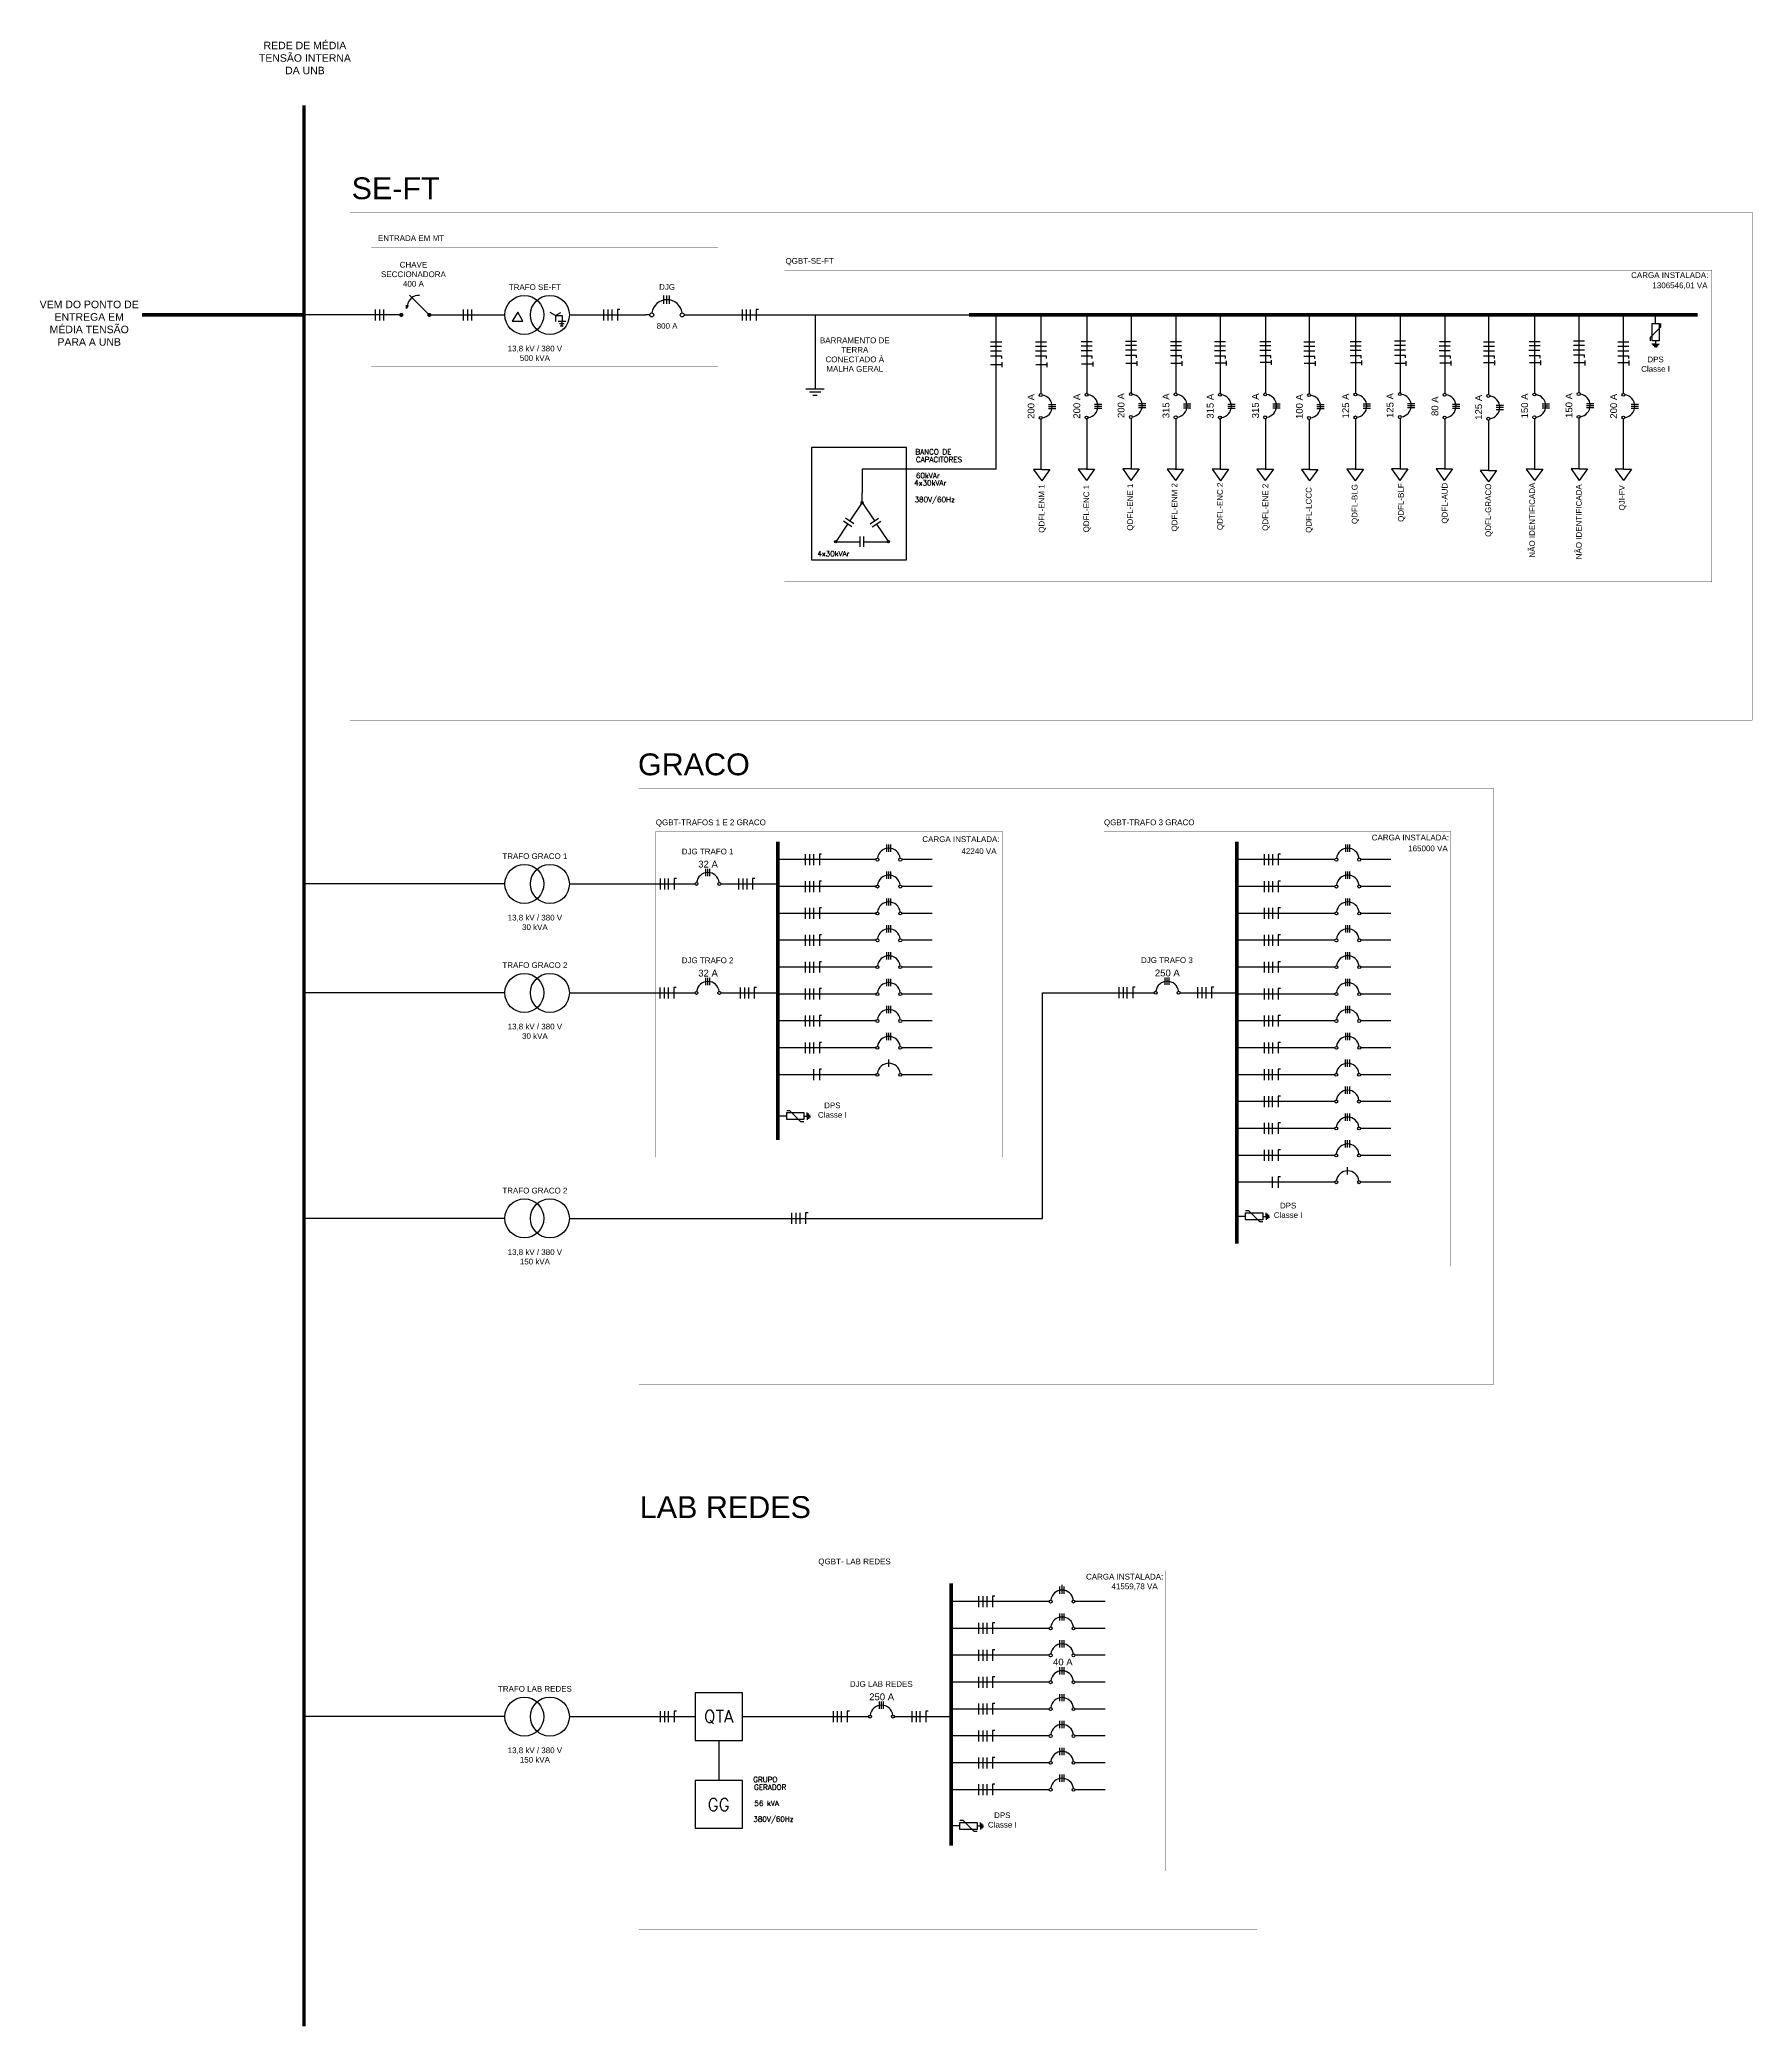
# Model space of a CAD drawing. Header units: millimetres. Extents: x 700 to 1754, y 408 to 936.
# Drawn here: x 699.8 to 1082.1, y 491.9 to 935.7 of the extents above; entities that cross this region are included whole.
import ezdxf
from ezdxf.enums import TextEntityAlignment as Align

# ---------------------------------------------------------------- set-up
doc = ezdxf.new("R2010")
doc.units = ezdxf.units.MM
doc.linetypes.add('ACAD_ISO03W100', pattern=[30, 12, -18])
for name, color, linetype in [('A-01', 1, 'Continuous'), ('A-03', 3, 'Continuous'), ('ARA_DISPOSITIVOS', 5, 'Continuous'), ('ARA_LEGENDA', 7, 'Continuous'), ('EQUIPAMENTOS', 4, 'Continuous'), ('GSP_Arq_TEXTO', 7, 'Continuous'), ('GSP_URB_TEXTO GERAL', 7, 'Continuous'), ('IE_TEXTO', 2, 'Continuous'), ('S16', 2, 'Continuous'), ('SIMBOLO', 3, 'Continuous'), ('TEXTO', 1, 'Continuous'), ('TXT', 2, 'Continuous'), ('UNIFILAR', 3, 'Continuous'), ('VAI AO CTA', 7, 'Continuous')]:
    doc.layers.add(name, color=color, linetype=linetype)
doc.layers.add('BARRAMENTO', color=1, linetype='Continuous', lineweight=30)
doc.styles.add('ARA_TITULO_1', font='arial.ttf', dxfattribs={"height": 4})
doc.styles.add('ARIAL', font='arial.ttf')
doc.styles.add('ROMANS', font='arial.ttf')
doc.styles.add('S16', font='SIMPLEX.SHX', dxfattribs={"height": 0.16})

# ---------------------------------------------------------------- blocks, each defined once
blk = doc.blocks.new('DISJ-TRIP')
at = {"layer": 'A-01', "color": 2}
for p, q in [((0.705, -0.746), (0.985, -0.746)), ((0.705, -0.855), (0.985, -0.855)), ((0.705, -0.947), (0.985, -0.947))]:
    blk.add_line(p, q, dxfattribs=at)
at = {"layer": 'UNIFILAR'}
for p, q in [((0.32, -0.262), (0.32, -0.13)), ((0.32, -1.447), (0.32, -1.53))]:
    blk.add_line(p, q, dxfattribs=at)
for centre in [(0.32, -0.33), (0.32, -1.38)]:
    blk.add_circle(centre, 0.0673, dxfattribs=at)
blk.add_arc((0.32, -0.855), 0.525, 277.34976, 82.65024, dxfattribs=at)
at = {"layer": 'TXT', "style": 'ROMANS', "flags": 4}
blk.add_attdef('AMPS', text='', height=0.252, dxfattribs=at).set_placement((1.068, -0.855), align=Align.MIDDLE_LEFT)
blk = doc.blocks.new('DISJ TRIF')
at = {"layer": 'A-03', "color": 2}
for p, q in [((0.217, 0.418), (0.421, 0.418)), ((0.217, 0.36), (0.421, 0.36)), ((0.217, 0.302), (0.421, 0.302))]:
    blk.add_line(p, q, dxfattribs=at)
at = {"layer": 'EQUIPAMENTOS', "color": 2}
for centre in [(0, 0.679), (0, 0.041)]:
    blk.add_circle(centre, 0.0409, dxfattribs=at)
at = {"layer": 'EQUIPAMENTOS', "color": 4}
blk.add_arc((0, 0.36), 0.319, 277.3498, 82.6502, dxfattribs=at)
blk = doc.blocks.new('dps')
at = {"layer": 'ARA_DISPOSITIVOS'}
for p, q in [((9.6, -5.6), (9.6, 0)), ((9.6, -5.6), (-9.4, -24.7)), ((-9.4, -24.7), (-9.4, -30.8))]:
    blk.add_line(p, q, dxfattribs=at)
blk.add_lwpolyline([(-6.1, 0), (6.4, 0), (6.4, -30.8), (-6.1, -30.8)], close=True, dxfattribs=at)

msp = doc.modelspace()

# ---------------------------------------------------------------- hatches: boundary and pattern name
at = {"layer": 'BARRAMENTO'}
h = msp.add_hatch(color=256, dxfattribs=at)
h.dxf.hatch_style = 1
h.paths.add_polyline_path([(781.71, 875.71), (781.69, 876.51), (781.9, 876.46), (782.11, 876.41)])
at = {"layer": 'SIMBOLO'}
for points in [[(883.14, 832.4, 1), (883.61, 832.4, 1)], [(877.26, 823.69, 1), (877.74, 823.69, 1)], [(889.01, 823.69, 1), (889.49, 823.69, 1)]]:
    msp.add_hatch(color=256, dxfattribs=at).paths.add_polyline_path(points)

# ---------------------------------------------------------------- linework, layer by layer
for points in [[(923.48, 839.83), (921.65, 839.83)], [(921.65, 839.83), (923.48, 837.26)], [(923.48, 839.83), (925.32, 839.83)], [(925.32, 839.83), (923.48, 837.26)], [(933.44, 839.88), (931.61, 839.88)], [(931.61, 839.88), (933.44, 837.31)], [(933.44, 839.88), (935.27, 839.88)], [(935.27, 839.88), (933.44, 837.31)], [(943.39, 839.94), (941.56, 839.94)], [(941.56, 839.94), (943.39, 837.37)], [(943.39, 839.94), (945.22, 839.94)], [(945.22, 839.94), (943.39, 837.37)], [(953.31, 839.9), (951.47, 839.9)], [(951.47, 839.9), (953.31, 837.33)], [(953.31, 839.9), (955.14, 839.9)], [(955.14, 839.9), (953.31, 837.33)], [(963.37, 839.84), (961.53, 839.84)], [(961.53, 839.84), (963.37, 837.27)], [(963.37, 839.84), (965.2, 839.84)], [(965.2, 839.84), (963.37, 837.27)], [(973.36, 839.91), (971.52, 839.91)], [(971.52, 839.91), (973.36, 837.34)], [(973.36, 839.91), (975.19, 839.91)], [(975.19, 839.91), (973.36, 837.34)], [(983.26, 839.82), (981.43, 839.82)], [(981.43, 839.82), (983.26, 837.25)], [(983.26, 839.82), (985.09, 839.82)], [(985.09, 839.82), (983.26, 837.25)], [(993.44, 839.84), (991.6, 839.84)], [(991.6, 839.84), (993.44, 837.27)], [(993.44, 839.84), (995.27, 839.84)], [(995.27, 839.84), (993.44, 837.27)], [(1003.38, 839.93), (1001.55, 839.93)], [(1001.55, 839.93), (1003.38, 837.36)], [(1003.38, 839.93), (1005.21, 839.93)], [(1005.21, 839.93), (1003.38, 837.36)], [(1013.33, 839.93), (1011.5, 839.93)], [(1011.5, 839.93), (1013.33, 837.36)], [(1013.33, 839.93), (1015.16, 839.93)], [(1015.16, 839.93), (1013.33, 837.36)], [(1023.18, 839.58), (1021.35, 839.58)], [(1021.35, 839.58), (1023.18, 837.01)], [(1023.18, 839.58), (1025.01, 839.58)], [(1025.01, 839.58), (1023.18, 837.01)], [(1033.45, 839.9), (1031.62, 839.9)], [(1031.62, 839.9), (1033.45, 837.33)], [(1033.45, 839.9), (1035.29, 839.9)], [(1035.29, 839.9), (1033.45, 837.33)], [(1043.45, 839.92), (1041.62, 839.92)], [(1041.62, 839.92), (1043.45, 837.35)], [(1043.45, 839.92), (1045.28, 839.92)], [(1045.28, 839.92), (1043.45, 837.35)], [(1053.31, 839.9), (1051.47, 839.9)], [(1051.47, 839.9), (1053.31, 837.33)], [(1053.31, 839.9), (1055.14, 839.9)], [(1055.14, 839.9), (1053.31, 837.33)], [(928.03, 590.51), (928.03, 590.9)]]:
    msp.add_lwpolyline(points)
at = {"layer": 'A-03', "color": 2}
for p, q in [((889.36, 706.46), (889.36, 708.09)), ((991.76, 682.46), (991.76, 684.09))]:
    msp.add_line(p, q, dxfattribs=at)
at = {"layer": 'ARA_LEGENDA', "color": 2, "linetype": 'ACAD_ISO03W100', "ltscale": 0.25, "const_width": 0.0375}
for points in [[(1082.05, 783.87), (769.1, 783.87), (769.1, 897.23), (1082.05, 897.23)], [(1024.32, 635.58), (833.51, 635.58), (833.51, 768.66), (1024.32, 768.66)], [(971.6, 513.87), (833.51, 513.87), (833.51, 602.89), (971.6, 602.89)]]:
    msp.add_lwpolyline(points, close=True, dxfattribs=at)
at = {"layer": 'ARA_LEGENDA', "color": 7, "linetype": 'ACAD_ISO03W100', "ltscale": 0.25, "const_width": 0.0375}
for points in [[(851.23, 862.87), (773.83, 862.87), (773.83, 889.35), (851.23, 889.35)], [(1073.06, 814.74), (866.04, 814.74), (866.04, 884.3), (1073.06, 884.3)], [(914.74, 686.3), (837.34, 686.3), (837.34, 759.02), (914.74, 759.02)], [(1014.78, 661.95), (937.38, 661.95), (937.38, 759.02), (1014.78, 759.02)], [(951.02, 527), (873.61, 527), (873.61, 594.05), (951.02, 594.05)]]:
    msp.add_lwpolyline(points, close=True, dxfattribs=at)
at = {"layer": 'BARRAMENTO'}
for p, q in [((781.71, 875.71), (781.69, 876.51)), ((781.71, 875.71), (782.11, 876.41)), ((786.79, 874.3), (782.37, 878.72)), ((913.31, 839.9), (913.31, 874.3)), ((943.49, 856.93), (943.49, 874.31)), ((1003.54, 856.94), (1003.54, 874.32)), ((1043.46, 856.96), (1043.46, 874.34)), ((1053.31, 856.8), (1053.31, 874.3)), ((923.39, 856.73), (923.39, 874.12)), ((933.62, 856.79), (933.62, 874.17)), ((953.51, 856.86), (953.51, 874.24)), ((963.39, 856.79), (963.39, 874.17)), ((973.48, 856.86), (973.48, 874.24)), ((983.28, 856.72), (983.28, 874.1)), ((993.62, 856.84), (993.62, 874.23)), ((1013.54, 856.8), (1013.54, 874.18)), ((1023.29, 856.55), (1023.29, 873.93)), ((1033.56, 856.86), (1033.56, 874.24)), ((923.39, 839.82), (923.39, 850.97)), ((933.61, 839.87), (933.61, 851.03)), ((943.49, 840.01), (943.49, 851.17)), ((953.51, 839.94), (953.51, 851.1)), ((963.38, 839.87), (963.38, 851.03)), ((973.48, 839.94), (973.48, 851.1)), ((983.28, 839.8), (983.28, 850.96)), ((993.62, 839.93), (993.62, 851.08)), ((1003.53, 840.02), (1003.53, 851.18)), ((1013.54, 839.88), (1013.54, 851.04)), ((1023.28, 839.63), (1023.28, 850.78)), ((1033.56, 839.94), (1033.56, 851.1)), ((1043.46, 840.04), (1043.46, 851.2)), ((1053.31, 839.9), (1053.31, 851.05)), ((886.48, 752.72), (864.6, 752.72)), ((899, 752.72), (892.24, 752.72)), ((988.91, 752.72), (967.03, 752.72)), ((1001.43, 752.72), (994.67, 752.72)), ((886.48, 746.72), (864.6, 746.72)), ((899, 746.72), (892.24, 746.72)), ((988.91, 746.72), (967.03, 746.72)), ((1001.43, 746.72), (994.67, 746.72)), ((886.48, 740.72), (864.6, 740.72)), ((899, 740.72), (892.24, 740.72)), ((988.91, 740.72), (967.03, 740.72)), ((1001.43, 740.72), (994.67, 740.72)), ((886.48, 734.72), (864.6, 734.72)), ((899, 734.72), (892.24, 734.72)), ((988.91, 734.72), (967.03, 734.72)), ((1001.43, 734.72), (994.67, 734.72)), ((886.48, 728.72), (864.6, 728.72)), ((899, 728.72), (892.24, 728.72)), ((988.91, 728.72), (967.03, 728.72)), ((1001.43, 728.72), (994.67, 728.72)), ((886.48, 722.72), (864.6, 722.72)), ((899, 722.72), (892.24, 722.72)), ((988.91, 722.72), (967.03, 722.72)), ((1001.43, 722.72), (994.67, 722.72)), ((886.48, 716.72), (864.6, 716.72)), ((899, 716.72), (892.24, 716.72)), ((988.91, 716.72), (967.03, 716.72)), ((1001.43, 716.72), (994.67, 716.72)), ((886.48, 710.72), (864.6, 710.72)), ((899, 710.72), (892.24, 710.72)), ((988.91, 710.72), (967.03, 710.72)), ((1001.43, 710.72), (994.67, 710.72)), ((886.48, 704.72), (864.6, 704.72)), ((899, 704.72), (892.24, 704.72)), ((988.88, 704.72), (967, 704.72)), ((1001.4, 704.72), (994.64, 704.72)), ((988.88, 698.72), (967, 698.72)), ((1001.4, 698.72), (994.64, 698.72)), ((988.88, 692.72), (967, 692.72)), ((1001.4, 692.72), (994.64, 692.72)), ((988.88, 686.72), (967, 686.72)), ((1001.4, 686.72), (994.64, 686.72)), ((988.88, 680.72), (967, 680.72)), ((1001.4, 680.72), (994.64, 680.72)), ((925.15, 587.14), (903.27, 587.14)), ((937.67, 587.14), (930.9, 587.14)), ((925.15, 581.14), (903.27, 581.14)), ((937.67, 581.14), (930.9, 581.14)), ((925.15, 575.14), (903.27, 575.14)), ((937.67, 575.14), (930.9, 575.14)), ((925.15, 569.14), (903.27, 569.14)), ((937.67, 569.14), (930.9, 569.14)), ((925.15, 563.14), (903.27, 563.14)), ((937.67, 563.14), (930.9, 563.14)), ((925.15, 557.14), (903.27, 557.14)), ((937.67, 557.14), (930.9, 557.14)), ((925.15, 551.14), (903.27, 551.14)), ((937.67, 551.14), (930.9, 551.14)), ((925.15, 545.14), (903.27, 545.14)), ((937.67, 545.14), (930.9, 545.14))]:
    msp.add_line(p, q, dxfattribs=at)
at = {"layer": 'BARRAMENTO', "color": 1, "ltscale": 200}
for p, q in [((1060.49, 872.35), (1060.49, 874.3)), ((866.55, 695.48), (864.6, 695.48)), ((968.98, 673.11), (967.03, 673.11)), ((905.21, 537.05), (903.27, 537.05))]:
    msp.add_line(p, q, dxfattribs=at)
at = {"layer": 'BARRAMENTO', "color": 3, "ltscale": 200}
for p, q in [((1060.49, 867.79), (1059.68, 867.79)), ((1060.49, 867.47), (1059.91, 867.47)), ((1060.49, 867.2), (1060.17, 867.2)), ((1060.49, 868.5), (1060.49, 867.79)), ((1060.49, 867.79), (1061.29, 867.79)), ((1060.49, 867.47), (1061.07, 867.47)), ((1060.49, 867.2), (1060.81, 867.2)), ((870.39, 695.48), (871.11, 695.48)), ((871.11, 695.48), (871.11, 696.29)), ((871.11, 695.48), (871.11, 694.68)), ((871.43, 695.48), (871.43, 696.06)), ((871.43, 695.48), (871.43, 694.9)), ((871.7, 695.48), (871.7, 695.8)), ((871.7, 695.48), (871.7, 695.16)), ((972.83, 673.11), (973.55, 673.11)), ((973.55, 673.11), (973.55, 673.91)), ((973.55, 673.11), (973.55, 672.3)), ((973.86, 673.11), (973.86, 673.69)), ((973.86, 673.11), (973.86, 672.53)), ((974.14, 673.11), (974.14, 673.43)), ((974.14, 673.11), (974.14, 672.79)), ((909.06, 537.05), (909.78, 537.05)), ((909.78, 537.05), (909.78, 537.86)), ((909.78, 537.05), (909.78, 536.25)), ((910.09, 537.05), (910.09, 537.63)), ((910.09, 537.05), (910.09, 536.47)), ((910.37, 537.05), (910.37, 537.37)), ((910.37, 537.05), (910.37, 536.73))]:
    msp.add_line(p, q, dxfattribs=at)
at = {"layer": 'BARRAMENTO', "lineweight": 40, "const_width": 0.8}
for points in [[(758.82, 492.31), (758.82, 921.09)], [(722.64, 874.3), (758.82, 874.3)], [(907.27, 874.3), (1069.86, 874.3)], [(864.6, 690.16), (864.6, 756.73)], [(967.03, 667.05), (967.03, 756.77)], [(903.27, 532.68), (903.27, 591.18)]]:
    msp.add_lwpolyline(points, dxfattribs=at)
at = {"layer": 'BARRAMENTO'}
for points in [[(780.77, 874.3), (758.82, 874.3)], [(786.56, 874.3), (803.64, 874.3)], [(818.05, 874.3), (835.14, 874.3)], [(844.21, 874.3), (907.27, 874.3)], [(872.89, 874.3), (872.89, 857.84)], [(913.31, 839.9), (883.38, 839.9)], [(883.38, 839.9), (883.38, 834.6)], [(803.64, 747.3), (758.82, 747.3)], [(818.05, 747.3), (846.1, 747.3)], [(851.85, 747.3), (864.6, 747.3)], [(803.64, 722.98), (758.82, 722.98)], [(818.05, 722.98), (846.1, 722.98)], [(851.85, 722.98), (864.6, 722.98)], [(923.62, 672.65), (923.62, 723.02), (948.61, 723.02)], [(954.37, 723.02), (967.03, 723.02)], [(803.64, 672.65), (758.82, 672.65)], [(818.05, 672.65), (923.62, 672.65)], [(803.64, 561.46), (758.82, 561.46)], [(818.05, 561.46), (846.1, 561.46)], [(856.7, 561.46), (884.84, 561.46)], [(890.6, 561.46), (903.27, 561.46)], [(851.4, 556.12), (851.4, 547.22)]]:
    msp.add_lwpolyline(points, dxfattribs=at)
at = {"layer": 'BARRAMENTO', "color": 3}
for points in [[(870.86, 857.84), (874.92, 857.84)], [(871.62, 857.1), (874.16, 857.1)], [(872.39, 856.36), (873.39, 856.36)]]:
    msp.add_lwpolyline(points, dxfattribs=at)
at = {"layer": 'EQUIPAMENTOS', "color": 4}
for points in [[(893.31, 844.71), (872.1, 844.71), (872.1, 819.62), (893.31, 819.62)], [(856.7, 566.79), (846.1, 566.79), (846.1, 556.12), (856.7, 556.12)], [(856.7, 547.22), (846.1, 547.22), (846.1, 536.55), (856.7, 536.55)]]:
    msp.add_lwpolyline(points, close=True, dxfattribs=at)
at = {"layer": 'EQUIPAMENTOS', "color": 2}
for centre in [(886.81, 704.72), (891.91, 704.72), (989.21, 680.72), (994.31, 680.72)]:
    msp.add_circle(centre, 0.327, dxfattribs=at)
at = {"layer": 'EQUIPAMENTOS', "color": 4}
for centre in [(889.36, 704.72), (991.76, 680.72)]:
    msp.add_arc(centre, 2.55, 7.3498, 172.6502, dxfattribs=at)
at = {"layer": 'GSP_URB_TEXTO GERAL', "color": 1}
for p, q in [((814.98, 874.16), (813.79, 874.85)), ((814.98, 874.16), (816.16, 874.85)), ((814.98, 874.16), (814.98, 872.8)), ((814.98, 874.16), (816.41, 874.16)), ((815.51, 872.92), (817.29, 872.91)), ((815.82, 872.37), (816.85, 872.36)), ((816.02, 871.84), (816.68, 871.84)), ((816.41, 874.16), (816.4, 871.85))]:
    msp.add_line(p, q, dxfattribs=at)
msp.add_lwpolyline([(805.31, 872.92), (807.68, 872.88), (806.53, 874.95), (805.31, 872.92)], dxfattribs=at)
for centre in [(807.99, 874.3), (813.7, 874.3), (807.99, 747.3), (813.7, 747.3), (807.99, 722.98), (813.7, 722.98), (807.99, 672.65), (813.7, 672.65), (807.99, 561.46), (813.7, 561.46)]:
    msp.add_circle(centre, 4.35, dxfattribs=at)
at = {"layer": 'IE_TEXTO', "color": 1, "const_width": 0.465}
for points in [[(780.54, 874.53, 1), (780.54, 874.07, 1)], [(786.79, 874.53, 1), (786.79, 874.07, 1)]]:
    msp.add_lwpolyline(points, format="xyb", close=True, dxfattribs=at)
at = {"layer": 'SIMBOLO'}
for p, q in [((883.38, 832.64), (883.38, 834.6)), ((883.38, 832.4), (880.63, 828.33)), ((883.38, 832.4), (886.12, 828.33)), ((880.16, 827.63), (877.5, 823.69)), ((886.59, 827.63), (889.25, 823.69)), ((877.5, 823.69), (882.93, 823.69)), ((883.77, 823.69), (889.25, 823.69))]:
    msp.add_line(p, q, dxfattribs=at)
for centre in [(883.38, 832.4), (877.5, 823.69), (889.25, 823.69)]:
    msp.add_circle(centre, 0.239, dxfattribs=at)
at = {"layer": 'TEXTO'}
msp.add_arc((784.37, 876.15), 2.49, 84.0734, 172.8043, dxfattribs=at)
at = {"layer": 'UNIFILAR', "color": 5}
for p, q in [((881.1, 827), (879.23, 828.26)), ((881.57, 827.7), (879.7, 828.96)), ((885.18, 827.7), (887.06, 828.96)), ((885.65, 827), (887.53, 828.26)), ((882.93, 822.56), (882.93, 824.82)), ((883.77, 822.56), (883.77, 824.82))]:
    msp.add_line(p, q, dxfattribs=at)
at = {"layer": 'VAI AO CTA', "color": 1}
for p, q in [((774.69, 875.53), (774.69, 873.07)), ((775.64, 875.52), (775.64, 873.06)), ((776.6, 873.06), (776.6, 875.52)), ((794.36, 875.53), (794.36, 873.07)), ((795.32, 875.52), (795.32, 873.06)), ((796.27, 873.06), (796.27, 875.52)), ((825.65, 875.53), (825.65, 873.07)), ((826.61, 875.52), (826.61, 873.06)), ((827.57, 873.06), (827.57, 875.52)), ((856.58, 875.53), (856.58, 873.07)), ((857.54, 875.52), (857.54, 873.06)), ((858.5, 873.06), (858.5, 875.52)), ((914.53, 867.25), (912.07, 867.25)), ((912.07, 866.29), (914.53, 866.29)), ((914.54, 868.2), (912.08, 868.2)), ((924.53, 867.25), (922.07, 867.25)), ((922.07, 866.29), (924.53, 866.29)), ((924.54, 868.2), (922.08, 868.2)), ((932.29, 866.34), (934.75, 866.34)), ((934.76, 868.26), (932.3, 868.26)), ((934.75, 867.3), (932.3, 867.3)), ((944.63, 867.44), (942.17, 867.44)), ((942.17, 866.49), (944.63, 866.49)), ((944.64, 868.4), (942.18, 868.4)), ((954.65, 867.37), (952.19, 867.37)), ((952.19, 866.42), (954.65, 866.42)), ((954.66, 868.33), (952.2, 868.33)), ((962.06, 866.34), (964.52, 866.34)), ((964.53, 868.26), (962.07, 868.26)), ((964.53, 867.3), (962.07, 867.3)), ((972.15, 866.42), (974.61, 866.42)), ((974.62, 868.33), (972.16, 868.33)), ((974.62, 867.37), (972.16, 867.37)), ((984.42, 867.23), (981.96, 867.23)), ((981.96, 866.27), (984.42, 866.27)), ((984.43, 868.19), (981.97, 868.19)), ((994.76, 867.36), (992.3, 867.36)), ((992.3, 866.4), (994.76, 866.4)), ((994.77, 868.31), (992.31, 868.31)), ((1002.21, 866.49), (1004.67, 866.49)), ((1004.68, 868.41), (1002.22, 868.41)), ((1004.68, 867.45), (1002.22, 867.45)), ((1014.68, 867.31), (1012.22, 867.31)), ((1012.22, 866.35), (1014.68, 866.35)), ((1014.69, 868.27), (1012.23, 868.27)), ((1024.53, 867.25), (1022.07, 867.25)), ((1022.07, 866.29), (1024.53, 866.29)), ((1024.54, 868.2), (1022.08, 868.2)), ((1032.23, 866.41), (1034.69, 866.41)), ((1034.7, 868.33), (1032.24, 868.33)), ((1034.7, 867.37), (1032.24, 867.37)), ((1042.13, 866.51), (1044.59, 866.51)), ((1044.6, 868.43), (1042.14, 868.43)), ((1044.6, 867.47), (1042.14, 867.47)), ((1054.53, 867.25), (1052.07, 867.25)), ((1052.07, 866.29), (1054.53, 866.29)), ((1054.54, 868.2), (1052.08, 868.2)), ((870.7, 753.95), (870.7, 751.5)), ((871.65, 753.95), (871.65, 751.49)), ((872.61, 751.48), (872.61, 753.94)), ((973.13, 753.95), (973.13, 751.5)), ((974.09, 753.95), (974.09, 751.49)), ((975.04, 751.48), (975.04, 753.94)), ((838.29, 748.53), (838.29, 746.07)), ((839.25, 748.52), (839.25, 746.06)), ((840.21, 746.06), (840.21, 748.52)), ((855.8, 748.53), (855.8, 746.07)), ((856.75, 748.52), (856.75, 746.06)), ((857.71, 746.06), (857.71, 748.52)), ((870.7, 747.95), (870.7, 745.5)), ((871.65, 747.95), (871.65, 745.49)), ((872.61, 745.48), (872.61, 747.94)), ((973.13, 747.95), (973.13, 745.5)), ((974.09, 747.95), (974.09, 745.49)), ((975.04, 745.48), (975.04, 747.94)), ((870.7, 741.95), (870.7, 739.5)), ((871.65, 741.95), (871.65, 739.49)), ((872.61, 739.48), (872.61, 741.94)), ((973.13, 741.95), (973.13, 739.5)), ((974.09, 741.95), (974.09, 739.49)), ((975.04, 739.48), (975.04, 741.94)), ((870.7, 735.95), (870.7, 733.5)), ((871.65, 735.95), (871.65, 733.49)), ((872.61, 733.48), (872.61, 735.94)), ((973.13, 735.95), (973.13, 733.5)), ((974.09, 735.95), (974.09, 733.49)), ((975.04, 733.48), (975.04, 735.94)), ((870.7, 729.95), (870.7, 727.5)), ((871.65, 729.95), (871.65, 727.49)), ((872.61, 727.48), (872.61, 729.94)), ((973.13, 729.95), (973.13, 727.5)), ((974.09, 729.95), (974.09, 727.49)), ((975.04, 727.48), (975.04, 729.94)), ((838.23, 724.21), (838.23, 721.75)), ((839.19, 724.21), (839.19, 721.75)), ((840.14, 721.74), (840.14, 724.2)), ((856.16, 724.21), (856.16, 721.75)), ((857.11, 724.21), (857.11, 721.75)), ((858.07, 721.74), (858.07, 724.2)), ((870.7, 723.95), (870.7, 721.5)), ((871.65, 723.95), (871.65, 721.49)), ((872.61, 721.48), (872.61, 723.94)), ((940.66, 724.24), (940.66, 721.79)), ((941.62, 724.24), (941.62, 721.78)), ((942.58, 721.77), (942.58, 724.23)), ((958.23, 724.24), (958.23, 721.79)), ((959.19, 724.24), (959.19, 721.78)), ((960.15, 721.77), (960.15, 724.23)), ((973.13, 723.95), (973.13, 721.5)), ((974.09, 723.95), (974.09, 721.49)), ((975.04, 721.48), (975.04, 723.94)), ((870.7, 717.95), (870.7, 715.5)), ((871.65, 717.95), (871.65, 715.49)), ((872.61, 715.48), (872.61, 717.94)), ((973.13, 717.95), (973.13, 715.5)), ((974.09, 717.95), (974.09, 715.49)), ((975.04, 715.48), (975.04, 717.94)), ((870.7, 711.95), (870.7, 709.5)), ((871.65, 711.95), (871.65, 709.49)), ((872.61, 709.48), (872.61, 711.94)), ((973.13, 711.95), (973.13, 709.5)), ((974.09, 711.95), (974.09, 709.49)), ((975.04, 709.48), (975.04, 711.94)), ((872.61, 703.48), (872.61, 705.94)), ((973.1, 705.95), (973.1, 703.5)), ((974.06, 705.95), (974.06, 703.49)), ((975.01, 703.48), (975.01, 705.94)), ((973.1, 699.95), (973.1, 697.5)), ((974.06, 699.95), (974.06, 697.49)), ((975.01, 697.48), (975.01, 699.94)), ((973.1, 693.95), (973.1, 691.5)), ((974.06, 693.95), (974.06, 691.49)), ((975.01, 691.48), (975.01, 693.94)), ((973.1, 687.95), (973.1, 685.5)), ((974.06, 687.95), (974.06, 685.49)), ((975.01, 685.48), (975.01, 687.94)), ((975.01, 679.48), (975.01, 681.94)), ((867.64, 673.88), (867.64, 671.42)), ((868.6, 673.87), (868.6, 671.41)), ((869.56, 671.41), (869.56, 673.87)), ((909.36, 588.37), (909.36, 585.91)), ((910.32, 588.36), (910.32, 585.9)), ((911.28, 585.9), (911.28, 588.36)), ((909.36, 582.37), (909.36, 579.91)), ((910.32, 582.36), (910.32, 579.9)), ((911.28, 579.9), (911.28, 582.36)), ((909.36, 576.37), (909.36, 573.91)), ((910.32, 576.36), (910.32, 573.9)), ((911.28, 573.9), (911.28, 576.36)), ((909.36, 570.37), (909.36, 567.91)), ((910.32, 570.36), (910.32, 567.9)), ((911.28, 567.9), (911.28, 570.36)), ((909.36, 564.37), (909.36, 561.91)), ((910.32, 564.36), (910.32, 561.9)), ((911.28, 561.9), (911.28, 564.36)), ((838.29, 562.69), (838.29, 560.23)), ((839.25, 562.68), (839.25, 560.22)), ((840.21, 560.22), (840.21, 562.68)), ((876.9, 562.69), (876.9, 560.23)), ((877.85, 562.68), (877.85, 560.22)), ((878.81, 560.22), (878.81, 562.68)), ((894.47, 562.69), (894.47, 560.23)), ((895.42, 562.68), (895.42, 560.22)), ((896.38, 560.22), (896.38, 562.68)), ((909.36, 558.37), (909.36, 555.91)), ((910.32, 558.36), (910.32, 555.9)), ((911.28, 555.9), (911.28, 558.36)), ((909.36, 552.37), (909.36, 549.91)), ((910.32, 552.36), (910.32, 549.9)), ((911.28, 549.9), (911.28, 552.36)), ((909.36, 546.37), (909.36, 543.91)), ((910.32, 546.36), (910.32, 543.9)), ((911.28, 543.9), (911.28, 546.36))]:
    msp.add_line(p, q, dxfattribs=at)
at = {"layer": 'VAI AO CTA', "color": 4, "linetype": 'ACAD_ISO03W100'}
for p, q in [((829.32, 875.53), (828.79, 875.53)), ((860.25, 875.53), (859.72, 875.53)), ((914.54, 864.54), (914.54, 865.06)), ((924.54, 864.54), (924.54, 865.06)), ((934.76, 864.59), (934.76, 865.12)), ((944.64, 864.73), (944.64, 865.26)), ((954.66, 864.66), (954.66, 865.19)), ((964.53, 864.59), (964.53, 865.12)), ((974.62, 864.66), (974.62, 865.19)), ((984.43, 864.52), (984.43, 865.05)), ((994.77, 864.65), (994.77, 865.17)), ((1004.68, 864.74), (1004.68, 865.26)), ((1014.69, 864.6), (1014.69, 865.13)), ((1024.54, 864.54), (1024.54, 865.06)), ((1034.7, 864.66), (1034.7, 865.19)), ((1044.6, 864.76), (1044.6, 865.29)), ((1054.54, 864.54), (1054.54, 865.06)), ((874.36, 753.95), (873.84, 753.95)), ((976.8, 753.95), (976.27, 753.95)), ((841.96, 748.53), (841.43, 748.53)), ((859.46, 748.53), (858.94, 748.53)), ((874.36, 747.95), (873.84, 747.95)), ((976.8, 747.95), (976.27, 747.95)), ((874.36, 741.95), (873.84, 741.95)), ((976.8, 741.95), (976.27, 741.95)), ((874.36, 735.95), (873.84, 735.95)), ((976.8, 735.95), (976.27, 735.95)), ((874.36, 729.95), (873.84, 729.95)), ((976.8, 729.95), (976.27, 729.95)), ((841.9, 724.21), (841.37, 724.21)), ((859.82, 724.21), (859.3, 724.21)), ((874.36, 723.95), (873.84, 723.95)), ((944.33, 724.24), (943.8, 724.24)), ((961.9, 724.24), (961.37, 724.24)), ((976.8, 723.95), (976.27, 723.95)), ((874.36, 717.95), (873.84, 717.95)), ((976.8, 717.95), (976.27, 717.95)), ((874.36, 711.95), (873.84, 711.95)), ((976.8, 711.95), (976.27, 711.95)), ((874.36, 705.95), (873.84, 705.95)), ((976.76, 705.95), (976.24, 705.95)), ((976.76, 699.95), (976.24, 699.95)), ((976.76, 693.95), (976.24, 693.95)), ((976.76, 687.95), (976.24, 687.95)), ((976.76, 681.95), (976.24, 681.95)), ((871.31, 673.88), (870.78, 673.88)), ((913.03, 588.37), (912.5, 588.37)), ((913.03, 582.37), (912.5, 582.37)), ((913.03, 576.37), (912.5, 576.37)), ((913.03, 570.37), (912.5, 570.37)), ((913.03, 564.37), (912.5, 564.37)), ((841.96, 562.69), (841.43, 562.69)), ((880.56, 562.69), (880.04, 562.69)), ((898.13, 562.69), (897.61, 562.69)), ((913.03, 558.37), (912.5, 558.37)), ((913.03, 552.37), (912.5, 552.37)), ((913.03, 546.37), (912.5, 546.37))]:
    msp.add_line(p, q, dxfattribs=at)
at = {"layer": 'VAI AO CTA', "color": 4}
for p, q in [((828.79, 875.53), (828.79, 873.07)), ((859.72, 875.53), (859.72, 873.07)), ((914.54, 865.06), (912.08, 865.06)), ((924.54, 865.06), (922.08, 865.06)), ((934.76, 865.12), (932.3, 865.12)), ((944.64, 865.26), (942.18, 865.26)), ((954.66, 865.19), (952.2, 865.19)), ((964.53, 865.12), (962.07, 865.12)), ((974.62, 865.19), (972.16, 865.19)), ((984.43, 865.05), (981.97, 865.05)), ((994.77, 865.17), (992.31, 865.17)), ((1004.68, 865.26), (1002.22, 865.26)), ((1014.69, 865.13), (1012.23, 865.13)), ((1024.54, 865.06), (1022.08, 865.06)), ((1034.7, 865.19), (1032.24, 865.19)), ((1044.6, 865.29), (1042.14, 865.29)), ((1054.54, 865.06), (1052.08, 865.06)), ((873.84, 753.95), (873.84, 751.5)), ((976.27, 753.95), (976.27, 751.5)), ((841.43, 748.53), (841.43, 746.07)), ((858.94, 748.53), (858.94, 746.07)), ((873.84, 747.95), (873.84, 745.5)), ((976.27, 747.95), (976.27, 745.5)), ((873.84, 741.95), (873.84, 739.5)), ((976.27, 741.95), (976.27, 739.5)), ((873.84, 735.95), (873.84, 733.5)), ((976.27, 735.95), (976.27, 733.5)), ((873.84, 729.95), (873.84, 727.5)), ((976.27, 729.95), (976.27, 727.5)), ((841.37, 724.21), (841.37, 721.75)), ((859.3, 724.21), (859.3, 721.75)), ((873.84, 723.95), (873.84, 721.5)), ((943.8, 724.24), (943.8, 721.79)), ((961.37, 724.24), (961.37, 721.79)), ((976.27, 723.95), (976.27, 721.5)), ((873.84, 717.95), (873.84, 715.5)), ((976.27, 717.95), (976.27, 715.5)), ((873.84, 711.95), (873.84, 709.5)), ((976.27, 711.95), (976.27, 709.5)), ((873.84, 705.95), (873.84, 703.5)), ((976.24, 705.95), (976.24, 703.5)), ((976.24, 699.95), (976.24, 697.5)), ((976.24, 693.95), (976.24, 691.5)), ((976.24, 687.95), (976.24, 685.5)), ((976.24, 681.95), (976.24, 679.5)), ((870.78, 673.88), (870.78, 671.42)), ((912.5, 588.37), (912.5, 585.91)), ((912.5, 582.37), (912.5, 579.91)), ((912.5, 576.37), (912.5, 573.91)), ((912.5, 570.37), (912.5, 567.91)), ((912.5, 564.37), (912.5, 561.91)), ((841.43, 562.69), (841.43, 560.23)), ((880.04, 562.69), (880.04, 560.23)), ((897.61, 562.69), (897.61, 560.23)), ((912.5, 558.37), (912.5, 555.91)), ((912.5, 552.37), (912.5, 549.91)), ((912.5, 546.37), (912.5, 543.91))]:
    msp.add_line(p, q, dxfattribs=at)
at = {"layer": 'VAI AO CTA', "color": 3}
for p, q in [((914.54, 863.19), (912.08, 863.19)), ((924.62, 863.17), (922.16, 863.17)), ((934.85, 863.28), (932.39, 863.28)), ((944.72, 863.43), (942.26, 863.43)), ((954.74, 863.45), (952.28, 863.45)), ((964.62, 863.52), (962.16, 863.52)), ((974.71, 863.7), (972.25, 863.7)), ((984.51, 863.46), (982.05, 863.46)), ((994.85, 863.61), (992.39, 863.61)), ((1004.77, 863.45), (1002.31, 863.45)), ((1014.77, 863.54), (1012.31, 863.54)), ((1024.52, 863.61), (1022.06, 863.61)), ((1034.79, 863.59), (1032.33, 863.59)), ((1044.69, 863.57), (1042.23, 863.57)), ((1054.54, 863.57), (1052.08, 863.57))]:
    msp.add_line(p, q, dxfattribs=at)
at = {"layer": 'VAI AO CTA', "color": 3, "linetype": 'ACAD_ISO03W100'}
for p, q in [((914.54, 863.72), (914.54, 863.19)), ((914.54, 863.19), (914.54, 862.66)), ((924.62, 863.7), (924.62, 863.17)), ((924.62, 863.17), (924.62, 862.65)), ((934.85, 863.81), (934.85, 863.28)), ((934.85, 863.28), (934.85, 862.76)), ((944.72, 863.95), (944.72, 863.43)), ((944.72, 863.43), (944.72, 862.9)), ((954.74, 863.97), (954.74, 863.45)), ((954.74, 863.45), (954.74, 862.92)), ((964.62, 864.04), (964.62, 863.52)), ((964.62, 863.52), (964.62, 862.99)), ((974.71, 864.23), (974.71, 863.7)), ((974.71, 863.7), (974.71, 863.18)), ((984.51, 863.99), (984.51, 863.46)), ((984.51, 863.46), (984.51, 862.94)), ((994.85, 864.14), (994.85, 863.61)), ((994.85, 863.61), (994.85, 863.08)), ((1004.77, 863.97), (1004.77, 863.45)), ((1004.77, 863.45), (1004.77, 862.92)), ((1014.77, 864.06), (1014.77, 863.54)), ((1014.77, 863.54), (1014.77, 863.01)), ((1024.52, 864.14), (1024.52, 863.61)), ((1024.52, 863.61), (1024.52, 863.08)), ((1034.79, 864.12), (1034.79, 863.59)), ((1034.79, 863.59), (1034.79, 863.07)), ((1044.69, 864.09), (1044.69, 863.57)), ((1044.69, 863.57), (1044.69, 863.04)), ((1054.54, 864.09), (1054.54, 863.57)), ((1054.54, 863.57), (1054.54, 863.04))]:
    msp.add_line(p, q, dxfattribs=at)

# ---------------------------------------------------------------- block references
at = {"layer": 'GSP_URB_TEXTO GERAL', "color": 3, "xscale": 0.1250618214714352, "yscale": 0.1250618214714352, "zscale": 0.1250618214714352}
msp.add_blockref('dps', (1060.49, 872.35), dxfattribs=at)
at = {"layer": 'GSP_URB_TEXTO GERAL', "color": 3, "xscale": 0.1250618214714352, "yscale": 0.1250618214714352, "zscale": 0.1250618214714352, "rotation": 89.99999999999999}
for p in [(866.55, 695.48), (968.98, 673.11), (905.21, 537.05)]:
    msp.add_blockref('dps', p, dxfattribs=at)
at = {"layer": 'UNIFILAR', "xscale": 6.479999999838, "yscale": 6.479999999838, "zscale": 6.479999999838, "rotation": 90}
msp.add_blockref('DISJ-TRIP', (834.29, 872.22), dxfattribs=at)
at = {"layer": 'UNIFILAR', "color": 0, "xscale": 8, "yscale": 8, "zscale": 8}
for p in [(923.26, 850.99), (933.49, 851.05), (943.36, 851.19), (953.38, 851.12), (963.26, 851.05), (973.35, 851.12), (983.16, 850.97), (993.49, 851.1), (1003.41, 851.19), (1013.41, 851.05), (1023.16, 850.8), (1033.43, 851.11), (1043.33, 851.22), (1053.31, 851.05)]:
    msp.add_blockref('DISJ TRIF', p, dxfattribs=at)
at = {"layer": 'UNIFILAR', "color": 0, "xscale": 8, "yscale": 8, "zscale": 8, "rotation": 90}
for p in [(892.24, 752.72), (994.67, 752.72), (851.85, 747.3), (892.24, 746.72), (994.67, 746.72), (892.24, 740.72), (994.67, 740.72), (892.24, 734.72), (994.67, 734.72), (892.24, 728.72), (994.67, 728.72), (851.85, 722.98), (892.24, 722.72), (954.37, 723.02), (994.67, 722.72), (892.24, 716.72), (994.67, 716.72), (892.24, 710.72), (994.67, 710.72), (994.64, 704.72), (994.64, 698.72), (994.64, 692.72), (994.64, 686.72), (930.9, 587.14), (930.9, 581.14), (930.9, 575.14), (930.9, 569.14), (890.6, 561.46), (930.9, 563.14), (930.9, 557.14), (930.9, 551.14), (930.9, 545.14)]:
    msp.add_blockref('DISJ TRIF', p, dxfattribs=at)

# ---------------------------------------------------------------- texts
at = {"layer": 'ARA_LEGENDA', "style": 'ROMANS'}
for s, p in [('200 A', (921.09, 853.87)), ('200 A', (931.31, 853.92)), ('200 A', (941.19, 854.07)), ('315 A', (951.21, 854)), ('315 A', (961.09, 853.92)), ('315 A', (971.18, 854)), ('100 A', (980.98, 853.85)), ('125 A', (991.32, 853.98)), ('125 A', (1001.23, 854.07)), ('150 A', (1031.26, 853.99)), ('150 A', (1041.16, 854.09)), ('200 A', (1051.13, 853.92)), ('80 A', (1011.24, 853.93)), ('125 A', (1020.99, 853.68))]:
    msp.add_text(s, height=1.522, rotation=90, dxfattribs=at).set_placement(p, align=Align.MIDDLE)
for s, p in [('32 A', (849, 751.72)), ('32 A', (849, 727.4)), ('250 A', (951.51, 727.44)), ('40 A', (928.19, 573.65)), ('250 A', (887.75, 565.88))]:
    msp.add_text(s, height=1.522, dxfattribs=at).set_placement(p, align=Align.MIDDLE)
at = {"layer": 'GSP_Arq_TEXTO', "attachment_point": 2, "style": 'ARIAL'}
for s, insert, char_height, width in [('SE-FT', (779.27, 905), 4.873, 129.7466), ('DPS\\PClasse I', (1060.49, 865), 1.272, 6.8733), ('GRACO', (845.84, 776.43), 4.873, 129.7466), ('DPS\\PClasse I', (876.74, 698.52), 1.272, 6.8733), ('DPS', (876.74, 698.52), 1.272, 6.8733), ('DPS\\PClasse I', (978.48, 676.15), 1.272, 6.8733), ('LAB REDES', (852.86, 610.66), 4.873, 129.7466), ('DPS\\PClasse I', (914.68, 540.09), 1.272, 6.8733)]:
    msp.add_mtext(s, dxfattribs=dict(at, insert=insert, char_height=char_height, width=width))
at = {"layer": 'S16', "color": 7, "style": 'S16'}
for s, height, p in [('BANCO DE', 1.173, (899.3, 843.74)), ('CAPACITORES', 1.1733, (900.55, 842.04)), ('60kVAr', 1.173, (898.06, 838.45)), ('4x30kVAr', 1.173, (898.61, 836.8)), ('380V/60Hz', 1.173, (899.59, 833)), ('4x30kVAr', 1.173, (876.99, 821.01)), ('QTA', 2.74, (851.37, 561.37)), ('GRUPO', 1.173, (861.78, 547.4)), ('GERADOR', 1.173, (862.87, 545.69)), ('GG', 2.74, (851.37, 541.8)), ('56 kVA', 1.173, (862.08, 542.11)), ('380V/60Hz', 1.173, (863.61, 538.51))]:
    msp.add_text(s, height=height, dxfattribs=at).set_placement(p, align=Align.MIDDLE)
at = {"layer": 'VAI AO CTA', "attachment_point": 3, "style": 'ARA_TITULO_1'}
for s, width, gutter_width, heights, insert, char_height in [('\\pxqc;REDE DE MÉDIA TENSÃO INTERNA DA UNB', 23.2565, 0.59, [0], (770.65, 935.27), 1.6745), ('\\pxqc;ENTRADA EM MT', 17.7308, 0.45, [0], (791.56, 892.09), 1.2766), ('\\pxqc;CHAVE SECCIONADORA\\P400 A', 17.7308, 0.45, [0], (792.11, 886.14), 1.2766), ('QGBT-SE-FT', 17.7308, 0.45, [0], (877.08, 886.99), 1.277), ('CARGA INSTALADA:', 25.3745, 0.45, [1.79], (1072.27, 883.82), 1.2766), (' ^I1306546,01 VA', 25.3745, 0.45, [1.79], (1072.08, 881.54), 1.2766), ('\\pxqc;VEM DO PONTO DE ENTREGA EM MÉDIA TENSÃO PARA A UNB', 23.2565, 0.59, [0], (722.5, 877.48), 1.6745), ('\\pxqc;BARRAMENTO DE TERRA CONECTADO À MALHA GERAL', 17.7308, 0.45, [0], (890.62, 869.27), 1.2766), ('\\pxql;QGBT-TRAFOS 1 E 2 GRACO', 25.3745, 0.45, [1.79], (862.71, 761.69), 1.2766), ('\\pxql;QGBT-TRAFO 3 GRACO', 25.3745, 0.45, [1.79], (962.75, 761.69), 1.2766), ('CARGA INSTALADA:', 25.3745, 0.45, [1.79], (914.07, 757.93), 1.2766), (' ^I42240 VA', 25.3745, 0.45, [1.79], (913.39, 755.27), 1.2766), ('CARGA INSTALADA:', 25.3745, 0.45, [1.79], (1014.38, 758.29), 1.2766), ('165000 VA', 25.3745, 0.45, [1.79], (1014.1, 755.88), 1.277), ('\\pxql;QGBT- LAB REDES', 25.3745, 0.45, [1.79], (898.99, 596.73), 1.2766), ('CARGA INSTALADA:', 25.3745, 0.45, [1.79], (950.6, 593.33), 1.2766), ('  41559,78 VA', 25.3745, 0.45, [1.79], (949.36, 591.18), 1.2766)]:
    msp.add_mtext_dynamic_manual_height_columns(s, width=width, gutter_width=gutter_width, heights=heights, dxfattribs=dict(at, insert=insert, char_height=char_height))
at = {"layer": 'VAI AO CTA', "width": 17.7112, "attachment_point": 2, "style": 'ARIAL'}
for s, insert, char_height in [('TRAFO SE-FT', (810.35, 881.14), 1.2717), ('DJG', (839.86, 881.18), 1.272), ('800 A', (839.86, 872.47), 1.272), ('13,8 kV / 380 V\\P500 kVA', (810.35, 867.43), 1.2717), ('DJG TRAFO 1', (848.91, 755.17), 1.2717), ('TRAFO GRACO 1', (810.35, 754.14), 1.2717), ('13,8 kV / 380 V\\P30 kVA', (810.35, 740.42), 1.2717), ('TRAFO GRACO 2', (810.35, 729.82), 1.2717), ('DJG TRAFO 2', (848.91, 730.89), 1.2717), ('DJG TRAFO 3', (951.42, 730.93), 1.2717), ('13,8 kV / 380 V\\P30 kVA', (810.35, 716.11), 1.2717), ('TRAFO GRACO 2', (810.35, 679.49), 1.2717), ('13,8 kV / 380 V\\P150 kVA', (810.35, 665.77), 1.2717), ('TRAFO LAB REDES', (810.35, 568.3), 1.2717), ('DJG LAB REDES', (887.66, 569.37), 1.2717), ('13,8 kV / 380 V\\P150 kVA', (810.35, 554.58), 1.2717)]:
    msp.add_mtext(s, dxfattribs=dict(at, insert=insert, char_height=char_height))
at = {"layer": 'VAI AO CTA', "char_height": 1.2766, "attachment_point": 3, "rotation": 90, "style": 'ARA_TITULO_1'}
for s, width, heights, insert in [('\\pxql;QDFL-ENM 1', 10.8962, [1.79], (922.82, 836.58)), ('\\pxql;QDFL-ENC 1', 10.8962, [1.79], (932.79, 836.66)), ('\\pxql;QDFL-ENE 1', 10.8962, [1.79], (942.56, 837.05)), ('\\pxql;QDFL-ENM 2', 10.8962, [1.79], (952.46, 836.86)), ('\\pxql;QDFL-ENC 2', 10.8962, [1.79], (962.62, 837.17)), ('\\pxql;QDFL-ENE 2', 10.8962, [1.79], (972.75, 837.01)), ('\\pxql;QDFL-LCCC', 10.8962, [1.79], (982.43, 836.56)), ('\\pxql;QDFL-BLG', 10.8962, [1.79], (992.68, 838.53)), ('\\pxql;QDFL-BLF', 10.8962, [1.79], (1003.01, 839)), ('\\pxql;QDFL-AUD', 10.8962, [1.79], (1012.78, 838.62)), ('\\pxql;QDFL-GRACO', 18.5698, [2.08], (1022.51, 843.33)), ('\\pxql;NÃO IDENTIFICADA', 26.0184, [3], (1032.29, 846.15)), ('\\pxql;NÃO IDENTIFICADA', 26.0184, [3], (1042.73, 845.78)), ('\\pxql;QJI-FV', 10.8962, [1.79], (1052.34, 841.55))]:
    msp.add_mtext_dynamic_manual_height_columns(s, width=width, gutter_width=0.45, heights=heights, dxfattribs=dict(at, insert=insert))

doc.saveas('drawing.dxf')
